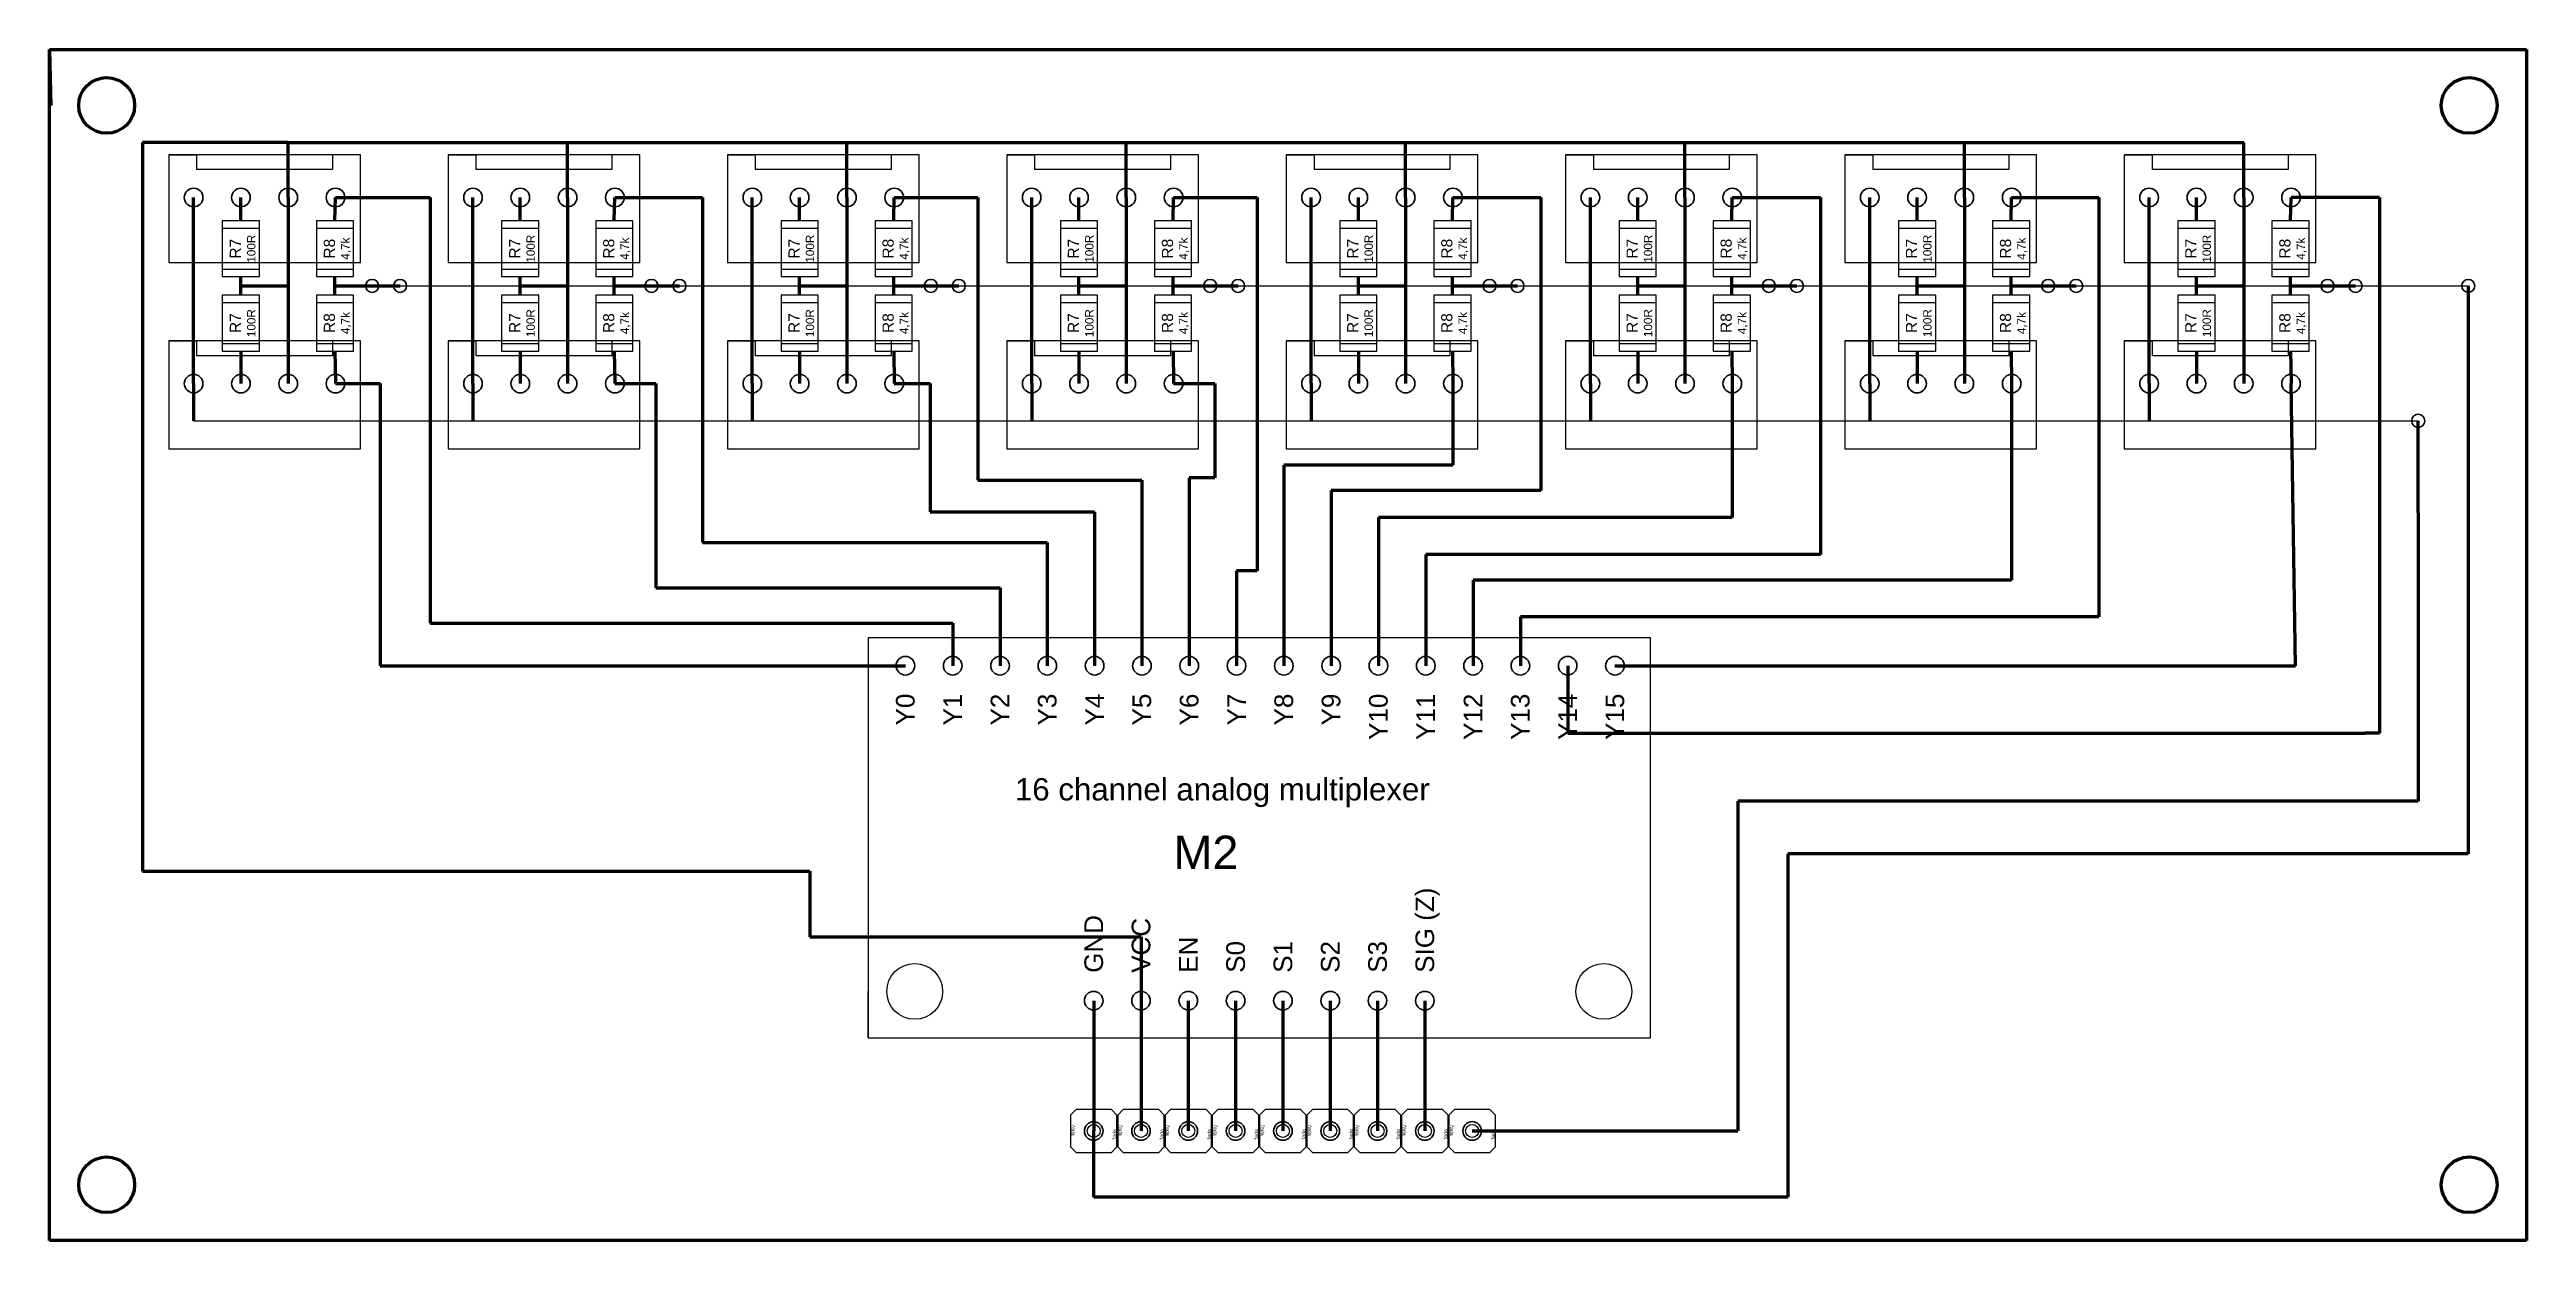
# Model space of a CAD drawing. Header units: millimetres. Extents: x -83 to 383, y 14 to 101.
# Drawn here: x -83.3 to 49.7, y 37.1 to 101.1 of the extents above; entities that cross this region are included whole.
import ezdxf
from ezdxf.enums import TextEntityAlignment as Align

# ---------------------------------------------------------------- set-up
doc = ezdxf.new("R2010")
doc.units = ezdxf.units.MM
for name, color, linetype, lineweight in [('Cesty', 90, 'Continuous', 106), ('Deska', 10, 'Continuous', 70), ('Díry', 106, 'Continuous', 35), ('Díry-šrouby', 10, 'Continuous', 70)]:
    doc.layers.add(name, color=color, linetype=linetype, lineweight=lineweight)
for name, color, linetype in [('Drátové propojky', 172, 'Continuous'), ('Díry-poznámky', 40, 'Continuous'), ('SMD součástky', 172, 'Continuous'), ('Součástky', 212, 'Continuous')]:
    doc.layers.add(name, color=color, linetype=linetype)
doc.styles.get("Standard").update_dxf_attribs({"font": 'arial.ttf'})

# ---------------------------------------------------------------- blocks, each defined once
blk = doc.blocks.new('*U152')
blk.add_circle((0, 0), 0.5)
blk = doc.blocks.new('*U153')
at = {"color": 0, "linetype": 'ByBlock', "lineweight": -2, "transparency": 16777216}
for p in [(-17.78, 0), (-15.24, 0), (-12.7, 0), (-10.16, 0), (-7.62, 0), (-5.08, 0), (-2.54, 0), (0, 0)]:
    blk.add_blockref('*U152', p, dxfattribs=at)
blk = doc.blocks.new('*U154')
blk.add_circle((0, 0), 0.5)
blk = doc.blocks.new('*U155')
at = {"color": 0, "linetype": 'ByBlock', "lineweight": -2, "transparency": 16777216}
for p in [(0, 0), (2.54, 0), (5.08, 0), (7.62, 0), (10.16, 0), (12.7, 0), (15.24, 0), (17.78, 0), (20.32, 0), (22.86, 0), (25.4, 0), (27.94, 0), (30.48, 0), (33.02, 0), (35.56, 0), (38.1, 0)]:
    blk.add_blockref('*U154', p, dxfattribs=at)
blk = doc.blocks.new('16-ch-analog-multiplexer')
for p, q in [((42, 21.5), (0, 21.5)), ((0, 21.5), (0, 0)), ((0, 21.5), (0, 20)), ((42, 0), (42, 21.5)), ((0, 0), (0, 2.5)), ((0, 0), (0, 2)), ((0, 0), (42, 0))]:
    blk.add_line(p, q)
for centre in [(2.5, 2.5), (39.5, 2.5)]:
    blk.add_circle(centre, 1.5)
for name, p in [('*U155', (2, 20)), ('*U153', (29.89, 2))]:
    blk.add_blockref(name, p)
at = {"char_height": 1, "rotation": 90}
for s, width, insert, attachment_point in [('Y0', 2.1173, (2, 18.5), 6), ('Y1', 2.1173, (4.54, 18.5), 6), ('Y2', 2.1173, (7.08, 18.5), 6), ('Y3', 2.1173, (9.62, 18.5), 6), ('Y4', 2.1173, (12.16, 18.5), 6), ('Y5', 2.1173, (14.7, 18.5), 6), ('Y6', 2.1173, (17.24, 18.5), 6), ('Y7', 2.1173, (19.78, 18.5), 6), ('Y8', 2.1173, (22.32, 18.5), 6), ('Y9', 2.1173, (24.86, 18.5), 6), ('Y10', 2.1173, (27.4, 18.5), 6), ('Y11', 2.1173, (29.94, 18.5), 6), ('Y12', 2.1173, (32.48, 18.5), 6), ('Y13', 2.1173, (35.02, 18.5), 6), ('Y14', 2.1173, (37.56, 18.5), 6), ('Y15', 2.1173, (40.1, 18.5), 6), ('SIG (Z)', 4.8487, (29.39, 3.5), 1), ('GND', 2.1173, (11.61, 3.5), 1), ('VCC', 2.1173, (14.15, 3.5), 1), ('EN', 2.1173, (16.69, 3.5), 1), ('S0', 2.1173, (19.23, 3.5), 1), ('S1', 2.1173, (21.77, 3.5), 1), ('S2', 2.1173, (24.31, 3.5), 1), ('S3', 2.1173, (26.85, 3.5), 1)]:
    blk.add_mtext_dynamic_manual_height_columns(s, width=width, gutter_width=9, heights=[0], dxfattribs=dict(at, insert=insert, attachment_point=attachment_point))
at = {"insert": (7.88, 13.96), "char_height": 1.2, "attachment_point": 1}
blk.add_mtext_dynamic_manual_height_columns('16 channel analog multiplexer', width=28.0301, gutter_width=9, heights=[0], dxfattribs=at)
blk.add_attdef('CISLO', (16.39, 9.07), '', height=1.8)
blk = doc.blocks.new('*U157')
blk.add_circle((0, 0), 0.5)
blk = doc.blocks.new('*U158')
at = {"color": 0, "linetype": 'ByBlock', "lineweight": -2, "transparency": 16777216}
for p in [(-7.62, 0), (-5.08, 0), (-2.54, 0), (0, 0)]:
    blk.add_blockref('*U157', p, dxfattribs=at)
blk = doc.blocks.new('4-pin-fan-connector')
for p, q in [((8.96, 2.3), (-1.34, 2.3)), ((-1.34, 2.3), (-1.34, -3.5)), ((-1.34, 2.3), (0.16, 2.3)), ((0.16, 2.3), (0.16, 1.5)), ((7.46, 1.5), (0.16, 1.5)), ((8.96, 2.3), (7.46, 2.3)), ((7.46, 2.3), (7.46, 1.5)), ((8.96, -3.5), (8.96, 2.3)), ((8.96, -3.5), (8.96, 0)), ((-1.34, -3.5), (8.96, -3.5))]:
    blk.add_line(p, q)
blk.add_blockref('*U158', (7.62, 0))
blk = doc.blocks.new('*U160')
at = {"layer": 'Součástky', "rotation": 180}
blk.add_blockref('4-pin-fan-connector', (3.81, -0.6), dxfattribs=at)
blk = doc.blocks.new('*U161')
at = {"layer": 'Součástky', "color": 0, "linetype": 'ByBlock', "lineweight": -2, "transparency": 16777216}
for p in [(0, 10), (15, 10), (30, 10), (45, 10), (60, 10), (75, 10), (90, 10), (105, 10), (0, 0), (15, 0), (30, 0), (45, 0), (60, 0), (75, 0), (90, 0), (105, 0)]:
    blk.add_blockref('*U160', p, dxfattribs=at)
blk = doc.blocks.new('Rezistor SMD')
for p, q in [((2.8, 1), (-0.2, 1)), ((-0.2, 1), (-0.2, -1)), ((0.2, 1), (0.2, -1)), ((2.8, 1), (2.3, 1)), ((2.8, 1), (2.4, 1)), ((2.4, 1), (2.4, -1)), ((2.8, -1), (2.8, 1)), ((-0.2, -1), (2.8, -1))]:
    blk.add_line(p, q)
for tag, height, p in [('R', 0.6, (1.3, 0)), ('VALUE', 0.45, (1.3, -0.78))]:
    blk.add_attdef(tag, text='', height=height).set_placement(p, align=Align.CENTER)
blk = doc.blocks.new('*U162')
at = {"layer": 'SMD součástky', "rotation": 90}
for p, values in [((-1.24, -1.3), {'R': 'R7', 'VALUE': '100R'}), ((3.81, -1.3), {'R': 'R8', 'VALUE': '4,7k'})]:
    blk.add_blockref('Rezistor SMD', p, dxfattribs=at).add_auto_attribs(values)
blk = doc.blocks.new('*U163')
at = {"layer": 'Součástky', "color": 0, "linetype": 'ByBlock', "lineweight": -2, "transparency": 16777216}
for p in [(0, 0), (15, 0), (30, 0), (45, 0), (60, 0), (75, 0), (90, 0), (105, 0), (0, -4), (15, -4), (30, -4), (45, -4), (60, -4), (75, -4), (90, -4), (105, -4)]:
    blk.add_blockref('*U162', p, dxfattribs=at)
blk = doc.blocks.new('*U164')
at = {"layer": 'Cesty'}
for p, q in [((1.27, 5), (1.27, -5)), ((-1.27, 0.26), (1.27, 0.26))]:
    blk.add_line(p, q, dxfattribs=at)
blk = doc.blocks.new('*U165')
at = {"layer": 'Cesty', "color": 0, "linetype": 'ByBlock', "lineweight": -2, "transparency": 16777216}
for p in [(0, 0), (15, 0), (30, 0), (45, 0), (60, 0), (75, 0), (90, 0), (105, 0)]:
    blk.add_blockref('*U164', p, dxfattribs=at)
blk = doc.blocks.new('*U166')
at = {"layer": 'Cesty'}
for p, q in [((-3.81, -5), (-3.81, 5)), ((-1.27, 3.76), (-1.27, 5)), ((3.78, 3.76), (3.81, 5)), ((-1.27, -3.24), (-1.27, -5)), ((3.78, -3.24), (3.81, -5))]:
    blk.add_line(p, q, dxfattribs=at)
blk = doc.blocks.new('*U167')
at = {"layer": 'Cesty', "color": 0, "linetype": 'ByBlock', "lineweight": -2, "transparency": 16777216}
for p in [(0, 0), (15, 0), (30, 0), (45, 0), (60, 0), (75, 0), (90, 0), (105, 0)]:
    blk.add_blockref('*U166', p, dxfattribs=at)
blk = doc.blocks.new('*U168')
at = {"layer": 'Cesty'}
for p, q in [((-1.925, 0), (0.075, 0)), ((0.075, 0), (1.575, 0))]:
    blk.add_line(p, q, dxfattribs=at)
at = {"layer": 'Díry'}
for centre in [(0.075, 0), (1.575, 0)]:
    blk.add_circle(centre, 0.35, dxfattribs=at)
blk = doc.blocks.new('*U169')
at = {"layer": 'Díry', "color": 0, "linetype": 'ByBlock', "lineweight": -2, "transparency": 16777216}
for p in [(0, 0), (15, 0), (30, 0), (45, 0), (60, 0), (75, 0), (90, 0), (105, 0)]:
    blk.add_blockref('*U168', p, dxfattribs=at)
blk = doc.blocks.new('*U170')
at = {"layer": 'Drátové propojky'}
blk.add_line((-6.75, 0), (6.75, 0), dxfattribs=at)
blk = doc.blocks.new('*U171')
at = {"layer": 'Drátové propojky', "color": 0, "linetype": 'ByBlock', "lineweight": -2, "transparency": 16777216}
for p in [(0, 0), (15, 0), (30, 0), (45, 0), (60, 0), (75, 0), (90, 0)]:
    blk.add_blockref('*U170', p, dxfattribs=at)
blk = doc.blocks.new('*U172')
at = {"layer": 'Cesty'}
blk.add_line((0, -1.48), (0, 1.48), dxfattribs=at)
blk = doc.blocks.new('*U173')
at = {"layer": 'Cesty', "color": 0, "linetype": 'ByBlock', "lineweight": -2, "transparency": 16777216}
for p in [(0, 0), (15, 0), (30, 0), (45, 0), (60, 0), (75, 0), (90, 0), (105, 0)]:
    blk.add_blockref('*U172', p, dxfattribs=at)
blk = doc.blocks.new('*U174')
at = {"layer": 'Cesty'}
blk.add_line((0, 1), (0, -1), dxfattribs=at)
blk = doc.blocks.new('*U175')
at = {"layer": 'Cesty', "color": 0, "linetype": 'ByBlock', "lineweight": -2, "transparency": 16777216}
for p in [(0, 0), (15, 0), (30, 0), (45, 0), (60, 0), (75, 0), (90, 0), (105, 0)]:
    blk.add_blockref('*U174', p, dxfattribs=at)
blk = doc.blocks.new('Oboustraný kolík přímý (1pin)')
for p, q in [((-2.5, -0.3), (-2.2, 0)), ((-0.3, 0), (-2.2, 0)), ((-0.3, 0), (0, -0.3)), ((-2.5, -0.3), (-2.5, -2)), ((0, -2), (0, -0.3)), ((-2.5, -2), (-2.2, -2.3)), ((-2.2, -2.3), (-0.3, -2.3)), ((0, -2), (-0.3, -2.3))]:
    blk.add_line(p, q)
blk.add_circle((-1.25, -1.15), 0.35)
at = {"char_height": 0.2, "attachment_point": 1}
for insert, rotation in [((-2.24, -0.84), 270), ((-0.24, -1.61), 90)]:
    blk.add_mtext_dynamic_manual_height_columns('řada', width=0.3606, gutter_width=12.5, heights=[0], dxfattribs=dict(at, insert=insert, rotation=rotation))
blk = doc.blocks.new('Oboustraný kolík přímý')
at = {"layer": 'Součástky'}
blk.add_blockref('Oboustraný kolík přímý (1pin)', (0, 0), dxfattribs=at)
blk = doc.blocks.new('*U190')
at = {"layer": 'Cesty'}
blk.add_blockref('Oboustraný kolík přímý', (1.25, 1.15), dxfattribs=at)
blk = doc.blocks.new('*U191')
at = {"layer": 'Cesty', "color": 0, "linetype": 'ByBlock', "lineweight": -2, "transparency": 16777216}
for p in [(0, 0), (2.54, 0), (5.08, 0), (7.62, 0), (10.16, 0), (12.7, 0), (15.24, 0), (17.78, 0), (20.32, 0)]:
    blk.add_blockref('*U190', p, dxfattribs=at)
blk = doc.blocks.new('*U331')
at = {"layer": 'Díry'}
blk.add_circle((0, 0), 0.5, dxfattribs=at)
blk = doc.blocks.new('*U332')
at = {"layer": 'Díry', "color": 0, "linetype": 'ByBlock', "lineweight": -2, "transparency": 16777216}
for p in [(0, 0), (2.54, 0), (5.08, 0), (7.62, 0), (0, -10), (2.54, -10), (5.08, -10), (7.62, -10)]:
    blk.add_blockref('*U331', p, dxfattribs=at)
blk = doc.blocks.new('*U329')
at = {"layer": 'Díry'}
blk.add_blockref('*U332', (0, 0), dxfattribs=at)
blk = doc.blocks.new('*U330')
at = {"layer": 'Díry', "color": 0, "linetype": 'ByBlock', "lineweight": -2, "transparency": 16777216}
for p in [(0, 0), (15, 0), (30, 0), (45, 0), (60, 0), (75, 0), (90, 0), (105, 0)]:
    blk.add_blockref('*U329', p, dxfattribs=at)

msp = doc.modelspace()

# ---------------------------------------------------------------- linework, layer by layer
at = {"layer": 'Cesty'}
for p, q in [((-70.48, 96.12), (-78.3, 96.12)), ((-78.3, 96.12), (-78.3, 56.97)), ((-70.48, 96.12), (34.52, 96.12)), ((-67.94, 93.17), (-62.85, 93.17)), ((-62.85, 93.17), (-62.85, 70.29)), ((-52.94, 93.17), (-48.23, 93.17)), ((-48.23, 93.17), (-48.23, 74.63)), ((-37.94, 93.17), (-33.45, 93.17)), ((-33.45, 93.17), (-33.45, 77.99)), ((-22.94, 93.17), (-18.45, 93.17)), ((-18.45, 93.17), (-18.45, 73.11)), ((-7.94, 93.17), (-3.22, 93.17)), ((-3.22, 93.17), (-3.22, 77.42)), ((7.06, 93.17), (11.8, 93.17)), ((11.8, 93.17), (11.8, 73.98)), ((22.06, 93.17), (26.74, 93.17)), ((26.74, 93.17), (26.74, 70.63)), ((41.81, 93.17), (37.06, 93.17)), ((41.81, 93.17), (41.81, 64.39)), ((-73.02, 87.92), (-73.02, 88.92)), ((-67.97, 87.92), (-67.97, 88.92)), ((-58.02, 87.92), (-58.02, 88.92)), ((-52.97, 87.92), (-52.97, 88.92)), ((-43.02, 87.92), (-43.02, 88.92)), ((-37.97, 87.92), (-37.97, 88.92)), ((-28.02, 87.92), (-28.02, 88.92)), ((-22.97, 87.92), (-22.97, 88.92)), ((-13.02, 87.92), (-13.02, 88.92)), ((-7.97, 87.92), (-7.97, 88.92)), ((1.98, 87.92), (1.98, 88.92)), ((7.03, 87.92), (7.03, 88.92)), ((16.98, 87.92), (16.98, 88.92)), ((22.03, 87.92), (22.03, 88.92)), ((31.98, 87.92), (31.98, 88.92)), ((37.03, 87.92), (37.03, 88.92)), ((46.58, 88.42), (46.58, 57.91)), ((-67.94, 83.17), (-65.55, 83.17)), ((-65.55, 83.17), (-65.55, 68.01)), ((-52.94, 83.17), (-50.75, 83.17)), ((-50.75, 83.17), (-50.75, 72.19)), ((-37.94, 83.17), (-36.02, 83.17)), ((-36.02, 83.17), (-36.02, 76.28)), ((-22.94, 83.17), (-20.73, 83.17)), ((-20.73, 83.17), (-20.73, 78.1)), ((-7.94, 83.17), (-7.94, 78.78)), ((7.06, 83.17), (7.06, 75.97)), ((22.06, 83.17), (22.06, 72.61)), ((37.3, 68.01), (37.06, 83.17)), ((43.89, 76.23), (43.89, 81.17)), ((-7.94, 78.78), (-17.02, 78.78)), ((-17.02, 78.78), (-17.02, 68.01)), ((-33.45, 77.99), (-24.64, 77.99)), ((-24.64, 77.99), (-24.64, 68.01)), ((-20.73, 78.1), (-22.1, 78.1)), ((-22.1, 78.1), (-22.1, 68.01)), ((-3.22, 77.42), (-14.48, 77.42)), ((-14.48, 77.42), (-14.48, 68.01)), ((-36.02, 76.28), (-27.18, 76.28)), ((-27.18, 76.28), (-27.18, 68.01)), ((7.06, 75.97), (-11.94, 75.97)), ((-11.94, 75.97), (-11.94, 68.01)), ((43.89, 76.23), (43.89, 60.73)), ((-48.23, 74.63), (-29.72, 74.63)), ((-29.72, 74.63), (-29.72, 68.01)), ((11.8, 73.98), (-9.4, 73.98)), ((-9.4, 73.98), (-9.4, 68.01)), ((-50.75, 72.19), (-32.26, 72.19)), ((-32.26, 72.19), (-32.26, 68.01)), ((-18.45, 73.11), (-19.56, 73.11)), ((-19.56, 73.11), (-19.56, 68.01)), ((22.06, 72.61), (-6.86, 72.61)), ((-6.86, 72.61), (-6.86, 68.01)), ((26.74, 70.63), (-4.32, 70.63)), ((-4.32, 70.63), (-4.32, 68.01)), ((-62.85, 70.29), (-34.8, 70.29)), ((-34.8, 70.29), (-34.8, 68.01)), ((-65.55, 68.01), (-37.34, 68.01)), ((-1.78, 68.01), (-1.78, 64.39)), ((0.76, 68.01), (37.3, 68.01)), ((-1.78, 64.39), (41.05, 64.39)), ((41.81, 64.39), (41.05, 64.39)), ((43.89, 60.73), (7.35, 60.73)), ((7.35, 60.73), (7.35, 43.01)), ((46.58, 57.91), (10.04, 57.91)), ((10.04, 57.91), (10.04, 39.45)), ((-78.3, 56.97), (-42.47, 56.97)), ((-42.47, 56.97), (-42.47, 53.44)), ((-42.47, 53.44), (-24.69, 53.44)), ((-24.69, 53.44), (-24.69, 50.01)), ((-27.23, 50.01), (-27.23, 43.01)), ((-24.69, 50.01), (-24.69, 43.01)), ((-22.15, 50.01), (-22.15, 43.01)), ((-19.61, 50.01), (-19.61, 43.01)), ((-17.07, 50.01), (-17.07, 43.01)), ((-14.53, 50.01), (-14.53, 43.01)), ((-11.99, 50.01), (-11.99, 43.01)), ((-9.45, 50.01), (-9.45, 43.01)), ((-27.23, 39.45), (-27.23, 43.01)), ((-6.91, 43.01), (7.35, 43.01)), ((10.04, 39.45), (-27.23, 39.45))]:
    msp.add_line(p, q, dxfattribs=at)
at = {"layer": 'Deska'}
for p, q in [((-83.3, 96.12), (-83.3, 101.12)), ((-83.3, 101.12), (49.7, 101.12)), ((-83.3, 37.12), (-83.3, 101.12)), ((49.7, 101.12), (49.7, 37.12)), ((49.7, 37.12), (-83.3, 37.12))]:
    msp.add_line(p, q, dxfattribs=at)
at = {"layer": 'Drátové propojky'}
for p, q in [((40.53, 88.42), (46.58, 88.42)), ((-75.56, 81.17), (29.44, 81.17)), ((29.44, 81.17), (43.89, 81.17))]:
    msp.add_line(p, q, dxfattribs=at)
at = {"layer": 'Díry'}
for centre, radius in [((46.58, 88.42), 0.35), ((43.89, 81.17), 0.35), ((-37.34, 68.01), 0.5), ((-34.8, 68.01), 0.5), ((-32.26, 68.01), 0.5), ((-29.72, 68.01), 0.5), ((-27.18, 68.01), 0.5), ((-24.64, 68.01), 0.5), ((-22.1, 68.01), 0.5), ((-19.56, 68.01), 0.5), ((-17.02, 68.01), 0.5), ((-14.48, 68.01), 0.5), ((-11.94, 68.01), 0.5), ((-9.4, 68.01), 0.5), ((-6.86, 68.01), 0.5), ((-4.32, 68.01), 0.5), ((-1.78, 68.01), 0.5), ((0.76, 68.01), 0.5), ((-27.23, 50.01), 0.5), ((-24.69, 50.01), 0.5), ((-22.15, 50.01), 0.5), ((-19.61, 50.01), 0.5), ((-17.07, 50.01), 0.5), ((-14.53, 50.01), 0.5), ((-11.99, 50.01), 0.5), ((-9.45, 50.01), 0.5), ((-27.23, 43.01), 0.5), ((-24.69, 43.01), 0.5), ((-22.15, 43.01), 0.5), ((-19.61, 43.01), 0.5), ((-17.07, 43.01), 0.5), ((-14.53, 43.01), 0.5), ((-11.99, 43.01), 0.5), ((-9.45, 43.01), 0.5), ((-6.91, 43.01), 0.5)]:
    msp.add_circle(centre, radius, dxfattribs=at)
at = {"layer": 'Díry-poznámky'}
for centre in [(-36.84, 50.51), (0.16, 50.51)]:
    msp.add_circle(centre, 1.5, dxfattribs=at)
at = {"layer": 'Díry-šrouby'}
msp.add_line((-83.3, 101.12), (-83.23, 98.12), dxfattribs=at)
for centre in [(-80.23, 98.12), (46.63, 98.12), (-80.23, 40.12), (46.63, 40.12)]:
    msp.add_circle(centre, 1.5, dxfattribs=at)

# ---------------------------------------------------------------- block references
at = {"layer": 'Cesty'}
for name, p in [('*U173', (-70.48, 94.65)), ('*U167', (-71.75, 88.17)), ('*U165', (-71.75, 88.17)), ('*U175', (-75.56, 82.17)), ('*U191', (-27.23, 43.01))]:
    msp.add_blockref(name, p, dxfattribs=at)
at = {"layer": 'Drátové propojky'}
msp.add_blockref('*U171', (-57.72, 88.42), dxfattribs=at)
at = {"layer": 'Díry'}
for name, p in [('*U330', (-75.56, 93.17)), ('*U169', (-66.05, 88.42))]:
    msp.add_blockref(name, p, dxfattribs=at)
at = {"layer": 'Součástky', "rotation": 180}
msp.add_blockref('*U161', (33.25, 92.57), dxfattribs=at)
at = {"layer": 'Součástky'}
msp.add_blockref('*U163', (-71.78, 90.42), dxfattribs=at)
msp.add_blockref('16-ch-analog-multiplexer', (-39.34, 48.01), dxfattribs=at).add_auto_attribs({'CISLO': 'M2'})

doc.saveas('drawing.dxf')
